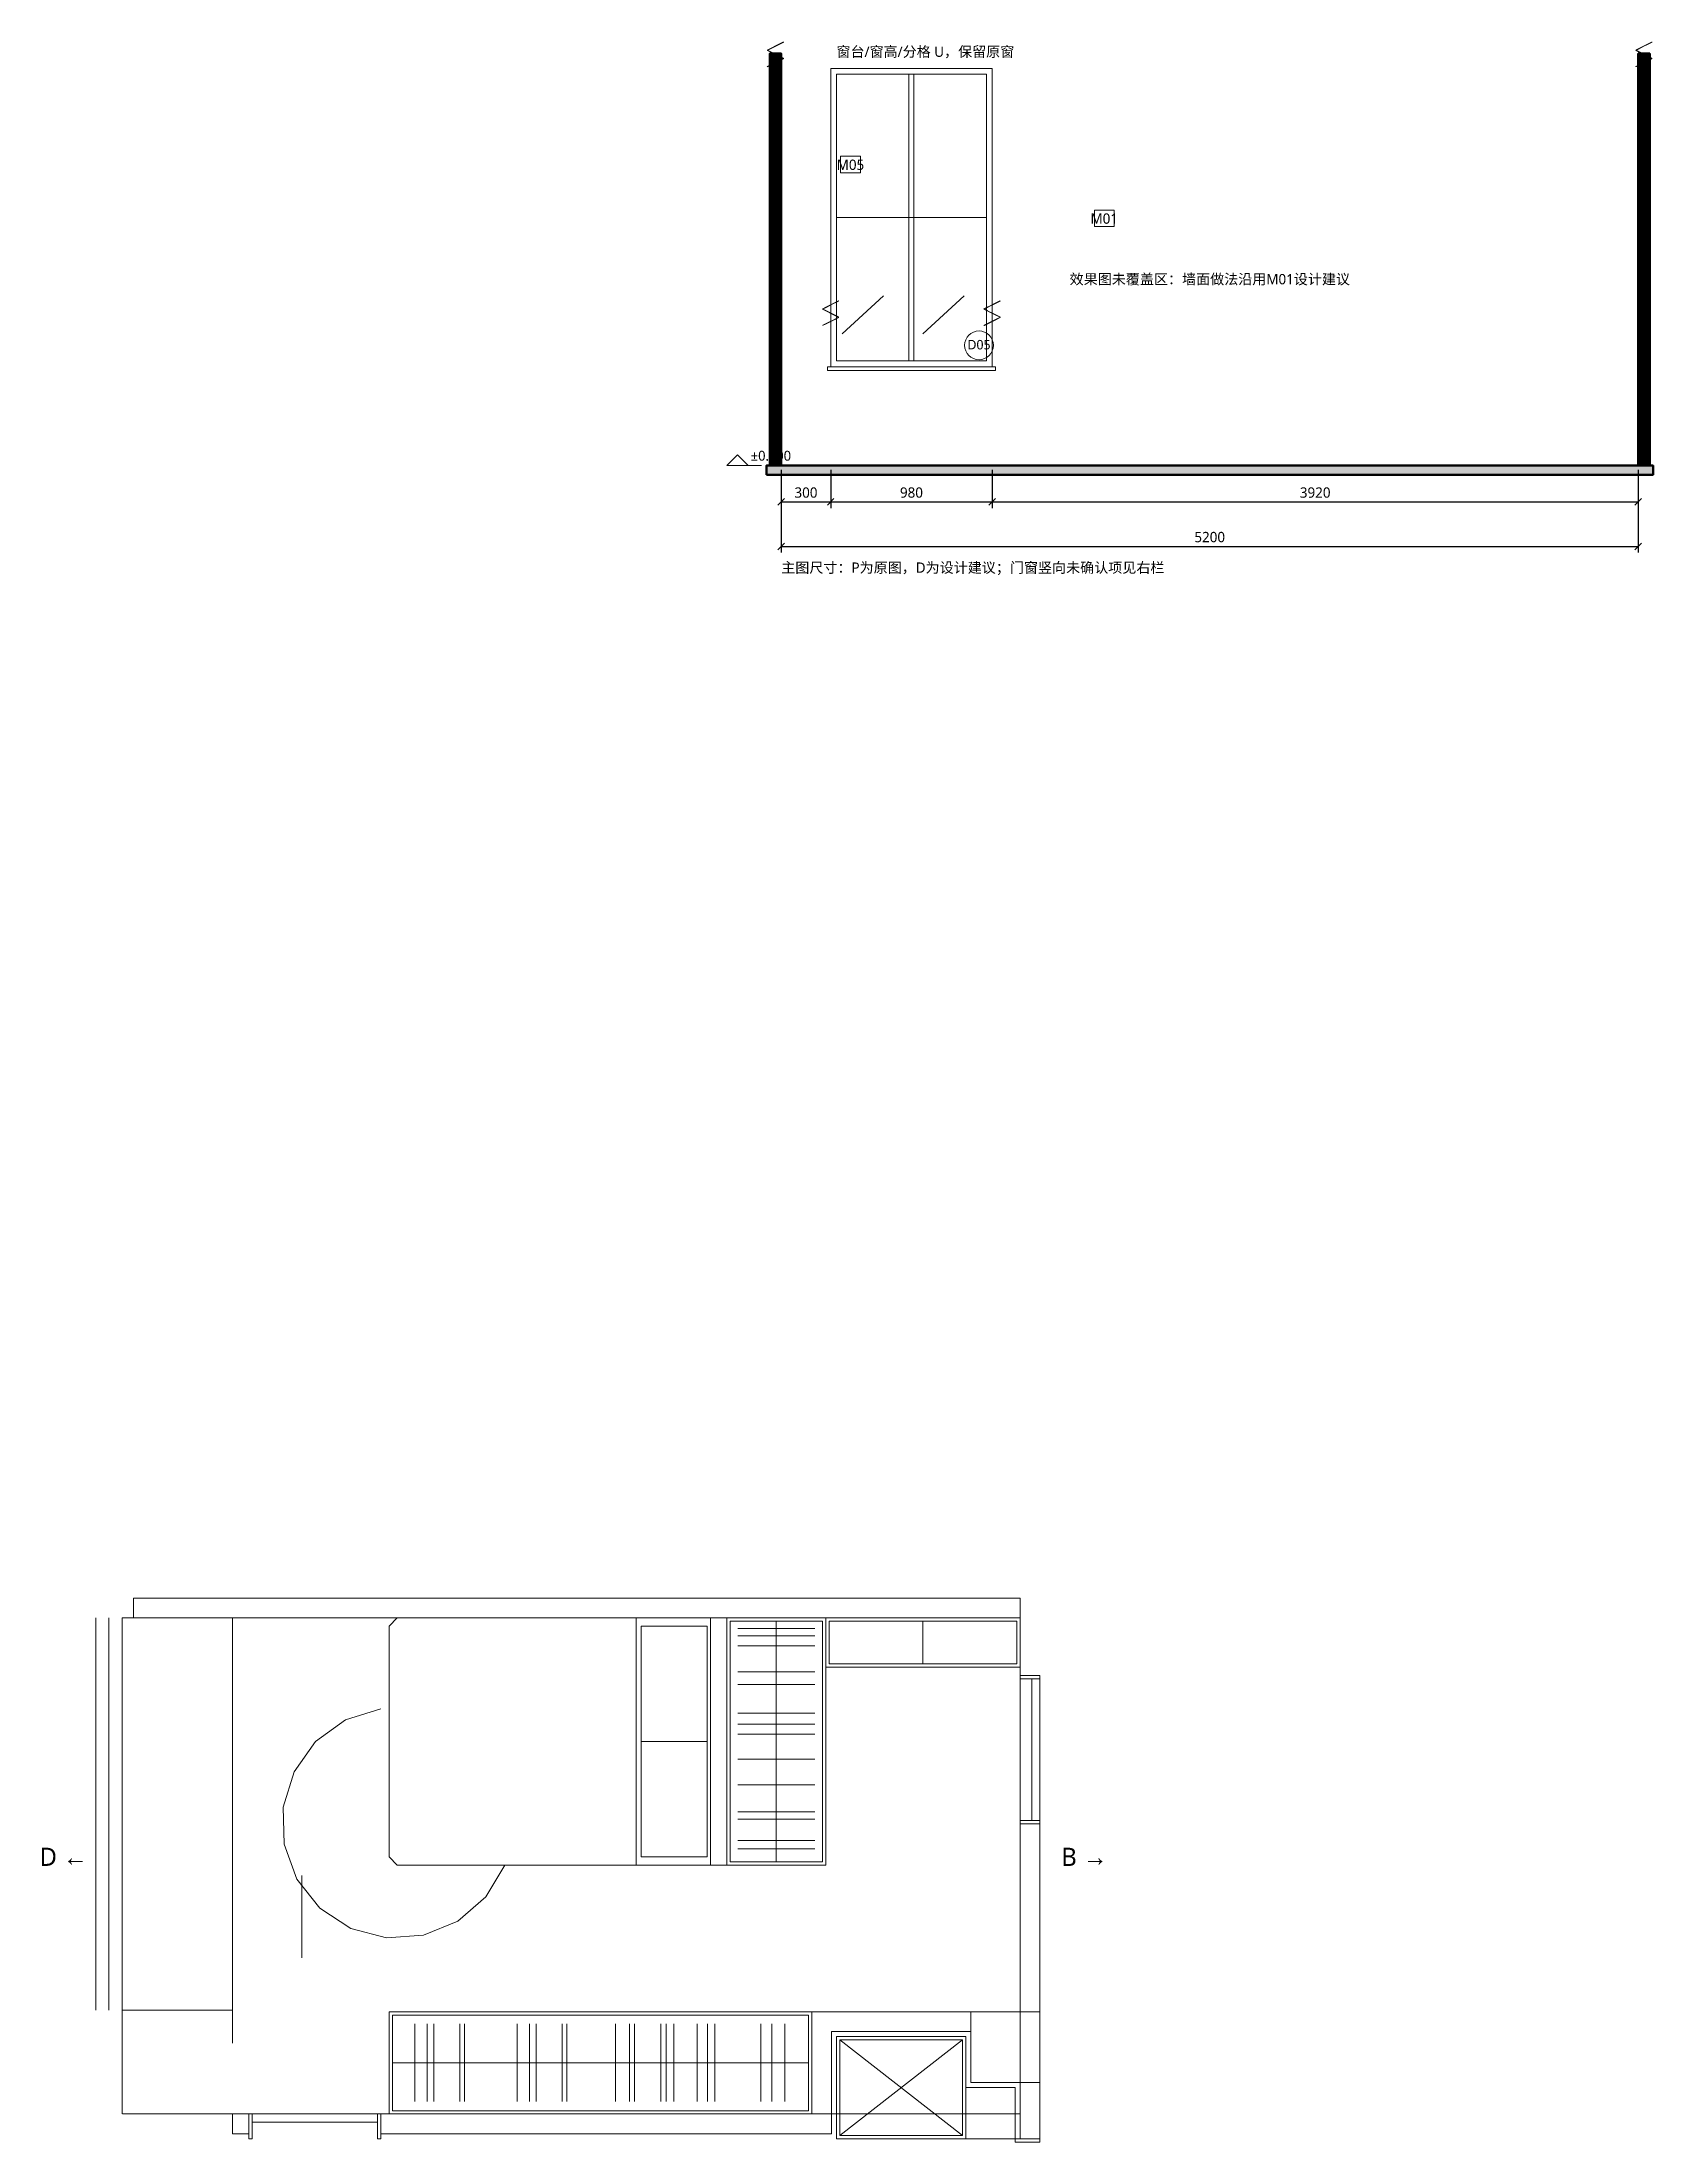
# Model space of a CAD drawing. Header units: millimetres. Extents: x -49496 to 320171, y -10186 to 2697.
# Drawn here: x 31514 to 41290, y -10170 to 2570 of the extents above; entities that cross this region are included whole.
import ezdxf
from ezdxf.enums import TextEntityAlignment as Align

# ---------------------------------------------------------------- set-up
doc = ezdxf.new("R2010")
doc.units = ezdxf.units.MM
doc.linetypes.add('DASHED', pattern=[1.524, 1.27, -0.254])
for name, color, linetype, lineweight in [('A-DETAIL', 7, 'Continuous', 18), ('A-DIM', 7, 'Continuous', 13), ('A-FLOOR', 7, 'Continuous', 50), ('A-GLASS', 7, 'Continuous', 18), ('A-HATCH', 8, 'Continuous', 9), ('A-MATERIAL', 7, 'Continuous', 13), ('A-PENDING', 8, 'DASHED', 13), ('A-SYMBOL', 7, 'Continuous', 18), ('A-TEXT', 7, 'Continuous', 13), ('A-WALL', 7, 'Continuous', 50)]:
    doc.layers.add(name, color=color, linetype=linetype, lineweight=lineweight)
doc.styles.add('CN', font='NotoSansCJK-Regular.ttc')
doc.styles.add('OpenSansCondensed-Light', font='OpenSansCondensed-Light.ttf')
doc.dimstyles.new('EZDXF', dxfattribs={"dimtxt": 0.25, "dimasz": 0.175, "dimexe": 0.375, "dimexo": 0.125, "dimgap": 0.1, "dimtad": 1, "dimlfac": 100, "dimzin": 12, "dimdsep": 46, "dimtxsty": 'OpenSansCondensed-Light', "dimblk": 'ARCHTICK', "dimcen": 2.5, "dimazin": 3, "dimtfac": 0.5, "dimtmove": 2, "dimatfit": 3, "dimarcsym": 0})

msp = doc.modelspace()

# ---------------------------------------------------------------- texts
at = {"layer": 'A-MATERIAL', "style": 'CN'}
for s, p in [('M05', (36420, 1794)), ('M01', (37960, 1467.5))]:
    msp.add_text(s, height=62.5, dxfattribs=at).set_placement(p, align=Align.CENTER)
at = {"layer": 'A-SYMBOL', "style": 'CN'}
msp.add_text('D05', height=57.5, dxfattribs=at).set_placement((37200, 705), align=Align.CENTER)
at = {"layer": 'A-TEXT', "style": 'CN'}
for s, height, p in [('窗台/窗高/分格 U，保留原窗', 62.5, (36335, 2480)), ('效果图未覆盖区：墙面做法沿用M01设计建议', 62.5, (37750, 1100)), ('主图尺寸：P为原图，D为设计建议；门窗竖向未确认项见右栏', 62.5, (36000, -650)), ('D ←', 110, (31500, -8495)), ('B →', 110, (37700, -8495))]:
    msp.add_text(s, height=height, dxfattribs=at).set_placement(p)

# ---------------------------------------------------------------- blocks, each defined once
blk = doc.blocks.new('LEVEL-FFL')
blk.add_line((0, 0), (210, 0))
blk.add_lwpolyline([(0, 0), (65, 65), (130, 0)], close=True)
at = {"style": 'CN'}
blk.add_attdef('VALUE', (145, 30), '', height=60, dxfattribs=at)
blk = doc.blocks.new('_ARCHTICK')
at = {"color": 0, "linetype": 'ByBlock', "const_width": 0.15}
blk.add_lwpolyline([(-0.5, -0.5), (0.5, 0.5)], dxfattribs=at)

# ---------------------------------------------------------------- dimensions: what is measured, and where the dimension line sits
at = {"layer": 'A-DIM'}
for base, p1, p2 in [((36000, -490), (36000, 0), (41200, 0)), ((36000, -220), (36000, 0), (36300, 0)), ((36300, -220), (36300, 0), (37280, 0)), ((37280, -220), (37280, 0), (41200, 0))]:
    msp.add_linear_dim(base=base, p1=p1, p2=p2, dimstyle='EZDXF', override={"dimscale": 25, "dimtxt": 2.5, "dimasz": 2, "dimexe": 1.5, "dimexo": 1, "dimgap": 1, "dimtad": 1, "dimdec": 0, "dimlfac": 1, "dimzin": 8, "dimpost": '', "dimtxsty": 'CN', "dimtsz": 0.8, "dimclrd": 0, "dimclre": 0, "dimclrt": 0}, dxfattribs=at).render()

# ---------------------------------------------------------------- hatches: boundary and pattern name
at = {"layer": 'A-FLOOR'}
h = msp.add_hatch(color=7, dxfattribs=at)
h.dxf.hatch_style = 1
h.paths.add_polyline_path([(35910, -55), (41290, -55), (41290, 0), (35910, 0)])
at = {"layer": 'A-HATCH'}
h = msp.add_hatch(dxfattribs=at)
h.set_pattern_fill('ANSI31', scale=1.5)
h.paths.add_polyline_path([(35930, 0), (36000, 0), (36000, 2500), (35930, 2500)])
h = msp.add_hatch(dxfattribs=at)
h.set_pattern_fill('ANSI31', scale=1.5)
h.paths.add_polyline_path([(41200, 0), (41270, 0), (41270, 2500), (41200, 2500)])

# ---------------------------------------------------------------- linework, layer by layer
at = {"layer": 'A-DETAIL'}
for p, q in [((31840, -9370), (31840, -6990)), ((31920, -9370), (31920, -6990)), ((32000, -9370), (32000, -6990)), ((35120, -8490), (35120, -6990)), ((35570, -8490), (35570, -6990)), ((35735.5, -7055.7), (36204.4, -7055.7)), ((35735.5, -7098.7), (36204.4, -7098.7)), ((35970, -8470), (35970, -7010)), ((36860, -7270), (36860, -7010)), ((35735.5, -7159.3), (36204.4, -7159.3)), ((35735.5, -7318.3), (36204.4, -7318.3)), ((37450, -7340), (37570, -7340)), ((35735.5, -7393.8), (36204.4, -7393.8)), ((35735.5, -7569.4), (36204.4, -7569.4)), ((35735.5, -7635.2), (36204.4, -7635.2)), ((35735.5, -7694.9), (36204.4, -7694.9)), ((35735.5, -7847.1), (36204.4, -7847.1)), ((35735.5, -8003.4), (36204.4, -8003.4)), ((35735.5, -8167.6), (36204.4, -8167.6)), ((35735.5, -8211.5), (36204.4, -8211.5)), ((37450, -8240), (37570, -8240)), ((35735.5, -8341.4), (36204.4, -8341.4)), ((35735.5, -8390.5), (36204.4, -8390.5)), ((35670, -8490), (36270, -8490)), ((33090, -8553.6), (33090, -9053.6)), ((32670, -9570), (32670, -9370)), ((33775.8, -9453.7), (33775.8, -9925.2)), ((33850.8, -9453.7), (33850.8, -9925.2)), ((33891.1, -9453.7), (33891.1, -9925.2)), ((34048.9, -9453.7), (34048.9, -9925.2)), ((34078.7, -9453.7), (34078.7, -9925.2)), ((34396.5, -9453.7), (34396.5, -9925.2)), ((34471.5, -9453.7), (34471.5, -9925.2)), ((34511.8, -9453.7), (34511.8, -9925.2)), ((34669.6, -9453.7), (34669.6, -9925.2)), ((34699.4, -9453.7), (34699.4, -9925.2)), ((34994.2, -9453.7), (34994.2, -9925.2)), ((35079.1, -9453.7), (35079.1, -9925.2)), ((35108.5, -9453.7), (35108.5, -9925.2)), ((35268.8, -9453.7), (35268.8, -9925.2)), ((35302.1, -9453.7), (35302.1, -9925.2)), ((35347.2, -9453.7), (35347.2, -9925.2)), ((35490.3, -9453.7), (35490.3, -9925.2)), ((35551.7, -9453.7), (35551.7, -9925.2)), ((35596.8, -9453.7), (35596.8, -9925.2)), ((35875.6, -9453.7), (35875.6, -9925.2)), ((35943.1, -9453.7), (35943.1, -9925.2)), ((36021.9, -9453.7), (36021.9, -9925.2)), ((36355, -10130), (37100, -9550)), ((37100, -10130), (36355, -9550)), ((33640, -9690), (36165, -9690)), ((32770, -10000), (32770, -10120)), ((33570, -10000), (33570, -10120)), ((32770, -10150), (32770, -10120)), ((33570, -10150), (33570, -10120)), ((35355, -10120), (35455, -10120)), ((37420, -10150), (37450, -10150)), ((37450, -10150), (37570, -10150))]:
    msp.add_line(p, q, dxfattribs=at)
for points in [[(36280, 578), (37300, 578), (37300, 600), (36280, 600)], [(32070, -6870), (37450, -6870), (37450, -6990), (32070, -6990)], [(32670, -9370), (32000, -9370), (32000, -6990), (32670, -6990)], [(33620, -7040), (33620, -8440), (33670, -8490), (35670, -8490), (35670, -6990), (33670, -6990)], [(36270, -8490), (35670, -8490), (35670, -6990), (36270, -6990)], [(36270, -7290), (37450, -7290), (37450, -6990), (36270, -6990)], [(35550, -7740), (35550, -7040), (35150, -7040), (35150, -7740)], [(36250, -8470), (35690, -8470), (35690, -7010), (36250, -7010)], [(36290, -7270), (37430, -7270), (37430, -7010), (36290, -7010)], [(37450, -7360), (37570, -7360), (37570, -7340), (37450, -7340)], [(37520, -7360), (37570, -7360), (37570, -8220), (37520, -8220)], [(35550, -8440), (35550, -7740), (35150, -7740), (35150, -8440)], [(37450, -8240), (37570, -8240), (37570, -8220), (37450, -8220)], [(37570, -8240), (37450, -8240), (37450, -9380), (37570, -9380)], [(33620, -10000), (36185, -10000), (36185, -9380), (33620, -9380)], [(33640, -9980), (36165, -9980), (36165, -9400), (33640, -9400)], [(37570, -9380), (37570, -9810), (37150, -9810), (37150, -9380)], [(37150, -9380), (37570, -9380), (37570, -9810), (37150, -9810)], [(36335, -10150), (37120, -10150), (37120, -9530), (36335, -9530)], [(36355, -10130), (37100, -10130), (37100, -9550), (36355, -9550)], [(37120, -10150), (37420, -10150), (37420, -9840), (37120, -9840)], [(37570, -10150), (37450, -10150), (37450, -9810), (37570, -9810)], [(32770, -10000), (32670, -10000), (32670, -10120), (32770, -10120)], [(32770, -10150), (32770, -10000), (32790, -10000), (32790, -10150)], [(32790, -10000), (33550, -10000), (33550, -10050), (32790, -10050)], [(33550, -10150), (33550, -10000), (33570, -10000), (33570, -10150)], [(37420, -10150), (37570, -10150), (37570, -10170), (37420, -10170)]]:
    msp.add_lwpolyline(points, close=True, dxfattribs=at)
for points in [[(33570, -7541.3), (33355.6, -7609), (33173.8, -7741.2), (33043.3, -7924.3), (32977.5, -8139.2), (32983.2, -8364), (33059.9, -8575.3), (33199.6, -8751.4), (33387.9, -8874.2), (33605.4, -8930.9), (33829.7, -8915.7), (34037.6, -8830.3), (34207.8, -8683.3), (34322.5, -8490)], [(37150, -9380), (37150, -9500), (36305, -9500), (36305, -10120), (33570, -10120), (33570, -10000), (36185, -10000), (36185, -9380), (37150, -9380)]]:
    msp.add_lwpolyline(points, dxfattribs=at)
at = {"layer": 'A-FLOOR'}
msp.add_line((35910, 0), (41290, 0), dxfattribs=at)
msp.add_lwpolyline([(35910, -55), (41290, -55), (41290, 0), (35910, 0)], close=True, dxfattribs=at)
at = {"layer": 'A-GLASS'}
for p, q in [((36335, 1505), (37245, 1505)), ((36370, 800), (36620, 1030)), ((36860, 800), (37110, 1030))]:
    msp.add_line(p, q, dxfattribs=at)
for points in [[(36300, 600), (37280, 600), (37280, 2410), (36300, 2410)], [(36335, 635), (37245, 635), (37245, 2375), (36335, 2375)], [(36775, 635), (36805, 635), (36805, 2375), (36775, 2375)]]:
    msp.add_lwpolyline(points, close=True, dxfattribs=at)
at = {"layer": 'A-MATERIAL'}
for points in [[(36360, 1776.5), (36480, 1776.5), (36480, 1876.5), (36360, 1876.5)], [(37900, 1450), (38020, 1450), (38020, 1550), (37900, 1550)]]:
    msp.add_lwpolyline(points, close=True, dxfattribs=at)
at = {"layer": 'A-PENDING'}
for points in [[(35915, 2420), (36015, 2470), (35915, 2520), (36015, 2570)], [(41185, 2420), (41285, 2470), (41185, 2520), (41285, 2570)], [(36250, 850), (36350, 900), (36250, 950), (36350, 1000)], [(37230, 850), (37330, 900), (37230, 950), (37330, 1000)]]:
    msp.add_lwpolyline(points, dxfattribs=at)
msp.add_lwpolyline([(32000, -10000), (37450, -10000), (37450, -6990), (32000, -6990)], close=True, dxfattribs=at)
at = {"layer": 'A-SYMBOL'}
msp.add_circle((37200, 730), 87.5, dxfattribs=at)
at = {"layer": 'A-WALL'}
for points in [[(35930, 0), (36000, 0), (36000, 2500), (35930, 2500)], [(41200, 0), (41270, 0), (41270, 2500), (41200, 2500)]]:
    msp.add_lwpolyline(points, close=True, dxfattribs=at)

# ---------------------------------------------------------------- block references
at = {"layer": 'A-SYMBOL'}
msp.add_blockref('LEVEL-FFL', (35670, 0), dxfattribs=at).add_auto_attribs({'VALUE': '±0.000'})

msp.set_redraw_order([(e.dxf.handle, doc.entitydb.next_handle()) for e in msp.query("TEXT MTEXT ATTDEF DIMENSION ARC_DIMENSION")])  # texts and dimensions are drawn at this point

doc.saveas('drawing.dxf')
